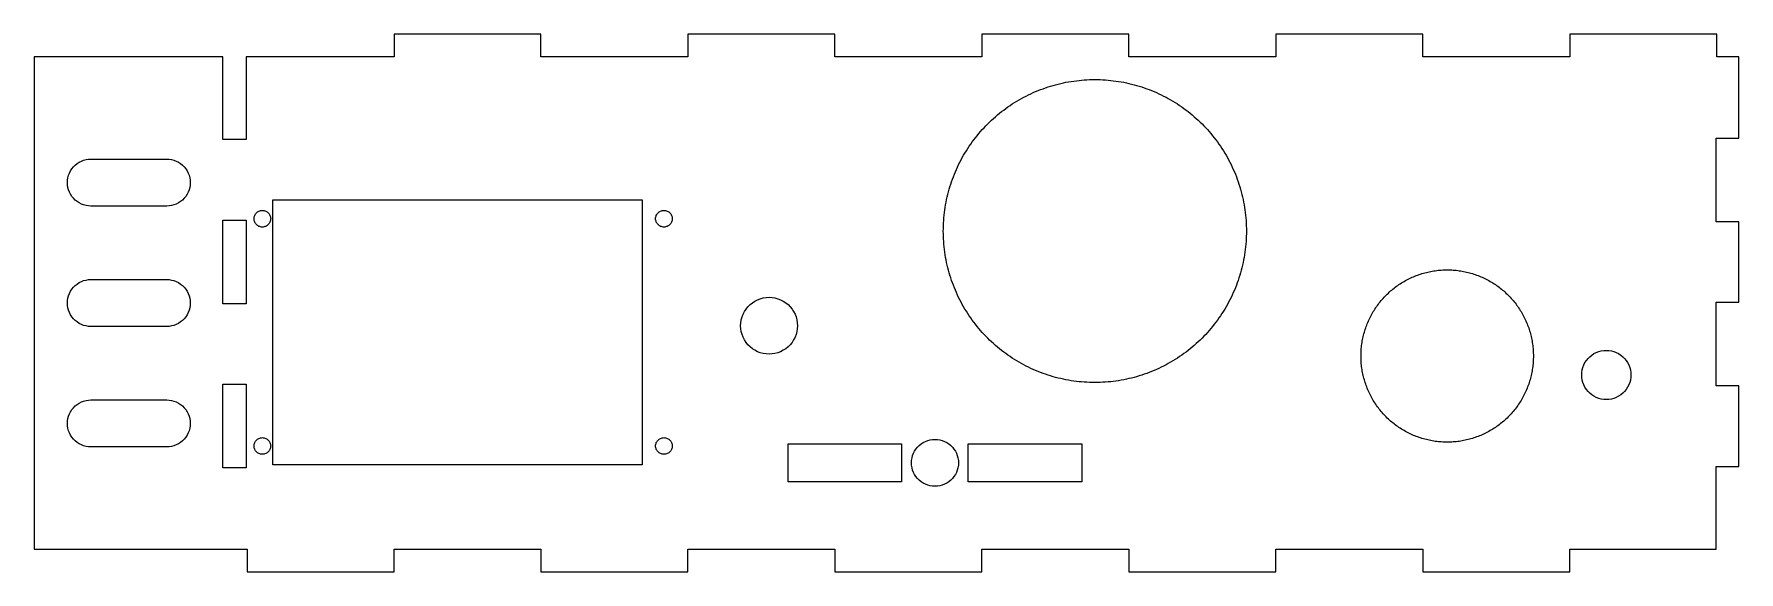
# Model space of a CAD drawing. Header units: metres. Extents: x -25 to 200, y 0 to 71.
import ezdxf

# ---------------------------------------------------------------- set-up
doc = ezdxf.new("R2010")
doc.units = ezdxf.units.M

msp = doc.modelspace()

# ---------------------------------------------------------------- linework, layer by layer
for p, q in [((41.9, 71), (22.5, 71)), ((22.5, 71), (22.5, 68)), ((41.9, 68), (41.9, 71)), ((80.7, 71), (61.3, 71)), ((61.3, 71), (61.3, 68)), ((80.7, 68), (80.7, 71)), ((119.5, 71), (100.1, 71)), ((100.1, 71), (100.1, 68)), ((119.5, 68), (119.5, 71)), ((158.3, 71), (138.9, 71)), ((138.9, 71), (138.9, 68)), ((158.3, 68), (158.3, 71)), ((197.1, 71), (177.7, 71)), ((177.7, 71), (177.7, 68)), ((197.1, 68), (197.1, 71)), ((-0.09999, 68), (-25, 68)), ((-25, 68), (-25, 3)), ((-0.09999, 57.0667), (-0.09999, 68)), ((22.5, 68), (3, 68)), ((3, 68), (3, 57.0667)), ((61.3, 68), (41.9, 68)), ((100.1, 68), (80.7, 68)), ((138.9, 68), (119.5, 68)), ((177.7, 68), (158.3, 68)), ((200, 68), (197.1, 68)), ((200, 57.2667), (200, 68)), ((106.233, 62.9759), (106.548, 63.1261)), ((106.548, 63.1261), (106.865, 63.2709)), ((106.865, 63.2709), (107.185, 63.4101)), ((107.185, 63.4101), (107.508, 63.5437)), ((107.508, 63.5437), (107.833, 63.6716)), ((107.833, 63.6716), (108.16, 63.7939)), ((108.16, 63.7939), (108.489, 63.9104)), ((108.489, 63.9104), (108.82, 64.0211)), ((108.82, 64.0211), (109.153, 64.1261)), ((109.153, 64.1261), (109.487, 64.2252)), ((109.487, 64.2252), (109.824, 64.3185)), ((109.824, 64.3185), (110.162, 64.4059)), ((110.162, 64.4059), (110.501, 64.4874)), ((110.501, 64.4874), (110.842, 64.5629)), ((110.842, 64.5629), (111.184, 64.6325)), ((111.184, 64.6325), (111.527, 64.6962)), ((111.527, 64.6962), (111.871, 64.7538)), ((111.871, 64.7538), (112.217, 64.8054)), ((112.217, 64.8054), (112.563, 64.8509)), ((112.563, 64.8509), (112.909, 64.8904)), ((112.909, 64.8904), (113.257, 64.9239)), ((113.257, 64.9239), (113.605, 64.9513)), ((113.605, 64.9513), (113.953, 64.9726)), ((113.953, 64.9726), (114.302, 64.9878)), ((114.302, 64.9878), (114.651, 64.9969)), ((114.651, 64.9969), (115, 65)), ((115, 65), (115.349, 64.9969)), ((115.349, 64.9969), (115.698, 64.9878)), ((115.698, 64.9878), (116.047, 64.9726)), ((116.047, 64.9726), (116.395, 64.9513)), ((116.395, 64.9513), (116.743, 64.9239)), ((116.743, 64.9239), (117.091, 64.8904)), ((117.091, 64.8904), (117.437, 64.8509)), ((117.437, 64.8509), (117.783, 64.8054)), ((117.783, 64.8054), (118.129, 64.7538)), ((118.129, 64.7538), (118.473, 64.6962)), ((118.473, 64.6962), (118.816, 64.6325)), ((118.816, 64.6325), (119.158, 64.5629)), ((119.158, 64.5629), (119.499, 64.4874)), ((119.499, 64.4874), (119.838, 64.4059)), ((119.838, 64.4059), (120.176, 64.3185)), ((120.176, 64.3185), (120.513, 64.2252)), ((120.513, 64.2252), (120.847, 64.1261)), ((120.847, 64.1261), (121.18, 64.0211)), ((121.18, 64.0211), (121.511, 63.9104)), ((121.511, 63.9104), (121.84, 63.7939)), ((121.84, 63.7939), (122.167, 63.6716)), ((122.167, 63.6716), (122.492, 63.5437)), ((122.492, 63.5437), (122.815, 63.4101)), ((122.815, 63.4101), (123.135, 63.2709)), ((123.135, 63.2709), (123.452, 63.1261)), ((123.452, 63.1261), (123.767, 62.9759)), ((102.414, 60.5429), (102.687, 60.7602)), ((102.687, 60.7602), (102.964, 60.9727)), ((102.964, 60.9727), (103.244, 61.1803)), ((103.244, 61.1803), (103.528, 61.383)), ((103.528, 61.383), (103.816, 61.5807)), ((103.816, 61.5807), (104.107, 61.7734)), ((104.107, 61.7734), (104.402, 61.961)), ((104.402, 61.961), (104.699, 62.1433)), ((104.699, 62.1433), (105, 62.3205)), ((105, 62.3205), (105.304, 62.4924)), ((105.304, 62.4924), (105.611, 62.659)), ((105.611, 62.659), (105.92, 62.8201)), ((105.92, 62.8201), (106.233, 62.9759)), ((123.767, 62.9759), (124.08, 62.8201)), ((124.08, 62.8201), (124.389, 62.659)), ((124.389, 62.659), (124.696, 62.4924)), ((124.696, 62.4924), (125, 62.3205)), ((125, 62.3205), (125.301, 62.1433)), ((125.301, 62.1433), (125.598, 61.961)), ((125.598, 61.961), (125.893, 61.7734)), ((125.893, 61.7734), (126.184, 61.5807)), ((126.184, 61.5807), (126.472, 61.383)), ((126.472, 61.383), (126.756, 61.1803)), ((126.756, 61.1803), (127.036, 60.9727)), ((127.036, 60.9727), (127.313, 60.7602)), ((127.313, 60.7602), (127.586, 60.5429)), ((100.137, 58.3826), (100.373, 58.64)), ((100.373, 58.64), (100.613, 58.8932)), ((100.613, 58.8932), (100.858, 59.1421)), ((100.858, 59.1421), (101.107, 59.3868)), ((101.107, 59.3868), (101.36, 59.6271)), ((101.36, 59.6271), (101.617, 59.8629)), ((101.617, 59.8629), (101.879, 60.0942)), ((101.879, 60.0942), (102.144, 60.3209)), ((102.144, 60.3209), (102.414, 60.5429)), ((127.586, 60.5429), (127.856, 60.3209)), ((127.856, 60.3209), (128.121, 60.0942)), ((128.121, 60.0942), (128.383, 59.8629)), ((128.383, 59.8629), (128.64, 59.6271)), ((128.64, 59.6271), (128.893, 59.3868)), ((128.893, 59.3868), (129.142, 59.1421)), ((129.142, 59.1421), (129.387, 58.8932)), ((129.387, 58.8932), (129.627, 58.64)), ((129.627, 58.64), (129.863, 58.3826)), ((3, 57.0667), (-0.09999, 57.0667)), ((98.4193, 56.1839), (98.617, 56.4715)), ((98.617, 56.4715), (98.8197, 56.7557)), ((98.8197, 56.7557), (99.0273, 57.0363)), ((99.0273, 57.0363), (99.2398, 57.3132)), ((99.2398, 57.3132), (99.4571, 57.5864)), ((99.4571, 57.5864), (99.6791, 57.8557)), ((99.6791, 57.8557), (99.9058, 58.1212)), ((99.9058, 58.1212), (100.137, 58.3826)), ((129.863, 58.3826), (130.094, 58.1212)), ((130.094, 58.1212), (130.321, 57.8557)), ((130.321, 57.8557), (130.543, 57.5864)), ((130.543, 57.5864), (130.76, 57.3132)), ((130.76, 57.3132), (130.973, 57.0363)), ((130.973, 57.0363), (131.18, 56.7557)), ((131.18, 56.7557), (131.383, 56.4715)), ((131.383, 56.4715), (131.581, 56.1839)), ((197, 46.2333), (197, 57.2667)), ((197, 57.2667), (200, 57.2667)), ((-19.3221, 53.9079), (-19.05, 54.0847)), ((-19.05, 54.0847), (-18.7609, 54.232)), ((-18.7609, 54.232), (-18.4579, 54.3483)), ((-18.4579, 54.3483), (-18.1445, 54.4323)), ((-18.1445, 54.4323), (-17.824, 54.483)), ((-17.824, 54.483), (-17.5, 54.5)), ((-17.5, 54.5), (-7.5, 54.5)), ((-7.5, 54.5), (-7.17595, 54.483)), ((-7.17595, 54.483), (-6.85547, 54.4323)), ((-6.85547, 54.4323), (-6.54204, 54.3483)), ((-6.54204, 54.3483), (-6.23911, 54.232)), ((-6.23911, 54.232), (-5.95, 54.0847)), ((-5.95, 54.0847), (-5.67786, 53.9079)), ((97.0241, 53.7674), (97.1799, 54.0798)), ((97.1799, 54.0798), (97.341, 54.3894)), ((97.341, 54.3894), (97.5076, 54.6962)), ((97.5076, 54.6962), (97.6795, 55)), ((97.6795, 55), (97.8566, 55.3008)), ((97.8566, 55.3008), (98.039, 55.5984)), ((98.039, 55.5984), (98.2266, 55.8928)), ((98.2266, 55.8928), (98.4193, 56.1839)), ((131.581, 56.1839), (131.773, 55.8928)), ((131.773, 55.8928), (131.961, 55.5984)), ((131.961, 55.5984), (132.143, 55.3008)), ((132.143, 55.3008), (132.321, 55)), ((132.321, 55), (132.492, 54.6962)), ((132.492, 54.6962), (132.659, 54.3894)), ((132.659, 54.3894), (132.82, 54.0798)), ((132.82, 54.0798), (132.976, 53.7674)), ((-20.583, 51.724), (-20.5323, 52.0445)), ((-20.5323, 52.0445), (-20.4483, 52.3579)), ((-20.4483, 52.3579), (-20.332, 52.6609)), ((-20.332, 52.6609), (-20.1847, 52.95)), ((-20.1847, 52.95), (-20.0079, 53.2221)), ((-20.0079, 53.2221), (-19.8037, 53.4743)), ((-19.8037, 53.4743), (-19.5743, 53.7038)), ((-19.5743, 53.7038), (-19.3221, 53.9079)), ((-5.67786, 53.9079), (-5.42569, 53.7038)), ((-5.42569, 53.7038), (-5.19624, 53.4743)), ((-5.19624, 53.4743), (-4.99203, 53.2221)), ((-4.99203, 53.2221), (-4.81531, 52.95)), ((-4.81531, 52.95), (-4.668, 52.6609)), ((-4.668, 52.6609), (-4.55171, 52.3579)), ((-4.55171, 52.3579), (-4.46773, 52.0445)), ((-4.46773, 52.0445), (-4.41698, 51.724)), ((96.0896, 51.5114), (96.2061, 51.8404)), ((96.2061, 51.8404), (96.3284, 52.1674)), ((96.3284, 52.1674), (96.4563, 52.4921)), ((96.4563, 52.4921), (96.5899, 52.8146)), ((96.5899, 52.8146), (96.7291, 53.1347)), ((96.7291, 53.1347), (96.8738, 53.4524)), ((96.8738, 53.4524), (97.0241, 53.7674)), ((132.976, 53.7674), (133.126, 53.4524)), ((133.126, 53.4524), (133.271, 53.1347)), ((133.271, 53.1347), (133.41, 52.8146)), ((133.41, 52.8146), (133.544, 52.4921)), ((133.544, 52.4921), (133.672, 52.1674)), ((133.672, 52.1674), (133.794, 51.8404)), ((133.794, 51.8404), (133.91, 51.5114)), ((-20.6, 51.4), (-20.583, 51.724)), ((-20.583, 51.076), (-20.6, 51.4)), ((-20.5323, 50.7555), (-20.583, 51.076)), ((-20.4483, 50.442), (-20.5323, 50.7555)), ((-20.332, 50.1391), (-20.4483, 50.442)), ((-20.1847, 49.85), (-20.332, 50.1391)), ((-20.0079, 49.5779), (-20.1847, 49.85)), ((-19.8037, 49.3257), (-20.0079, 49.5779)), ((-4.99203, 49.5779), (-5.19624, 49.3257)), ((-4.81531, 49.85), (-4.99203, 49.5779)), ((-4.668, 50.1391), (-4.81531, 49.85)), ((-4.55171, 50.442), (-4.668, 50.1391)), ((-4.46773, 50.7555), (-4.55171, 50.442)), ((-4.41698, 51.076), (-4.46773, 50.7555)), ((-4.41698, 51.724), (-4.39999, 51.4)), ((-4.39999, 51.4), (-4.41698, 51.076)), ((95.5126, 49.499), (95.5941, 49.8384)), ((95.5941, 49.8384), (95.6815, 50.1764)), ((95.6815, 50.1764), (95.7748, 50.5127)), ((95.7748, 50.5127), (95.8739, 50.8474)), ((95.8739, 50.8474), (95.9789, 51.1803)), ((95.9789, 51.1803), (96.0896, 51.5114)), ((133.91, 51.5114), (134.021, 51.1803)), ((134.021, 51.1803), (134.126, 50.8474)), ((134.126, 50.8474), (134.225, 50.5127)), ((134.225, 50.5127), (134.319, 50.1764)), ((134.319, 50.1764), (134.406, 49.8384)), ((134.406, 49.8384), (134.487, 49.499)), ((-19.5743, 49.0963), (-19.8037, 49.3257)), ((-19.3221, 48.892), (-19.5743, 49.0963)), ((-19.05, 48.7153), (-19.3221, 48.892)), ((-18.7609, 48.568), (-19.05, 48.7153)), ((-18.4579, 48.4517), (-18.7609, 48.568)), ((-18.1445, 48.3677), (-18.4579, 48.4517)), ((-17.824, 48.317), (-18.1445, 48.3677)), ((-17.5, 48.3), (-17.824, 48.317)), ((-7.5, 48.3), (-17.5, 48.3)), ((-7.17595, 48.317), (-7.5, 48.3)), ((-6.85547, 48.3677), (-7.17595, 48.317)), ((-6.54204, 48.4517), (-6.85547, 48.3677)), ((-6.23911, 48.568), (-6.54204, 48.4517)), ((-5.95, 48.7153), (-6.23911, 48.568)), ((-5.67786, 48.892), (-5.95, 48.7153)), ((-5.42569, 49.0963), (-5.67786, 48.892)), ((-5.19624, 49.3257), (-5.42569, 49.0963)), ((4.17236, 47.175), (4.23508, 47.2716)), ((4.23508, 47.2716), (4.30753, 47.361)), ((4.30753, 47.361), (4.38895, 47.4425)), ((4.38895, 47.4425), (4.47842, 47.5149)), ((4.47842, 47.5149), (4.575, 47.5776)), ((4.575, 47.5776), (4.67758, 47.6299)), ((4.67758, 47.6299), (4.78508, 47.6712)), ((4.78508, 47.6712), (4.89629, 47.701)), ((4.89629, 47.701), (5.01001, 47.719)), ((5.01001, 47.719), (5.125, 47.725)), ((5.125, 47.725), (5.23997, 47.719)), ((5.23997, 47.719), (5.3537, 47.701)), ((5.3537, 47.701), (5.4649, 47.6712)), ((5.4649, 47.6712), (5.5724, 47.6299)), ((5.5724, 47.6299), (5.67499, 47.5776)), ((5.67499, 47.5776), (5.77156, 47.5149)), ((5.77156, 47.5149), (5.86104, 47.4425)), ((5.86104, 47.4425), (5.94246, 47.361)), ((5.94246, 47.361), (6.01491, 47.2716)), ((6.01491, 47.2716), (6.07762, 47.175)), ((6.5, 14.125), (6.5, 49.125)), ((6.5, 49.125), (55.25, 49.125)), ((55.25, 49.125), (55.25, 14.125)), ((57.1724, 47.175), (57.2351, 47.2716)), ((57.2351, 47.2716), (57.3075, 47.361)), ((57.3075, 47.361), (57.3889, 47.4425)), ((57.3889, 47.4425), (57.4784, 47.5149)), ((57.4784, 47.5149), (57.575, 47.5776)), ((57.575, 47.5776), (57.6776, 47.6299)), ((57.6776, 47.6299), (57.7851, 47.6712)), ((57.7851, 47.6712), (57.8963, 47.701)), ((57.8963, 47.701), (58.01, 47.719)), ((58.01, 47.719), (58.125, 47.725)), ((58.125, 47.725), (58.24, 47.719)), ((58.24, 47.719), (58.3537, 47.701)), ((58.3537, 47.701), (58.4649, 47.6712)), ((58.4649, 47.6712), (58.5724, 47.6299)), ((58.5724, 47.6299), (58.675, 47.5776)), ((58.675, 47.5776), (58.7716, 47.5149)), ((58.7716, 47.5149), (58.861, 47.4425)), ((58.861, 47.4425), (58.9425, 47.361)), ((58.9425, 47.361), (59.0149, 47.2716)), ((59.0149, 47.2716), (59.0776, 47.175)), ((95.1096, 47.0906), (95.1491, 47.4374)), ((95.1491, 47.4374), (95.1946, 47.7835)), ((95.1946, 47.7835), (95.2462, 48.1287)), ((95.2462, 48.1287), (95.3038, 48.473)), ((95.3038, 48.473), (95.3674, 48.8162)), ((95.3674, 48.8162), (95.437, 49.1582)), ((95.437, 49.1582), (95.5126, 49.499)), ((134.487, 49.499), (134.563, 49.1582)), ((134.563, 49.1582), (134.633, 48.8162)), ((134.633, 48.8162), (134.696, 48.473)), ((134.696, 48.473), (134.754, 48.1287)), ((134.754, 48.1287), (134.805, 47.7835)), ((134.805, 47.7835), (134.851, 47.4374)), ((134.851, 47.4374), (134.89, 47.0906)), ((-0.09999, 35.4), (-0.09999, 46.4333)), ((-0.09999, 46.4333), (3, 46.4333)), ((3, 46.4333), (3, 35.4)), ((4.02499, 46.625), (4.03102, 46.74)), ((4.03102, 46.51), (4.02499, 46.625)), ((4.03102, 46.74), (4.04903, 46.8537)), ((4.04903, 46.3963), (4.03102, 46.51)), ((4.04903, 46.8537), (4.07883, 46.9649)), ((4.07883, 46.2851), (4.04903, 46.3963)), ((4.07883, 46.9649), (4.12009, 47.0724)), ((4.12009, 46.1776), (4.07883, 46.2851)), ((4.12009, 47.0724), (4.17236, 47.175)), ((4.17236, 46.075), (4.12009, 46.1776)), ((4.23508, 45.9784), (4.17236, 46.075)), ((4.30753, 45.8889), (4.23508, 45.9784)), ((4.38895, 45.8075), (4.30753, 45.8889)), ((4.47842, 45.7351), (4.38895, 45.8075)), ((4.575, 45.6724), (4.47842, 45.7351)), ((4.67758, 45.6201), (4.575, 45.6724)), ((4.78508, 45.5788), (4.67758, 45.6201)), ((4.89629, 45.549), (4.78508, 45.5788)), ((5.01001, 45.531), (4.89629, 45.549)), ((5.125, 45.525), (5.01001, 45.531)), ((5.23997, 45.531), (5.125, 45.525)), ((5.3537, 45.549), (5.23997, 45.531)), ((5.4649, 45.5788), (5.3537, 45.549)), ((5.5724, 45.6201), (5.4649, 45.5788)), ((5.67499, 45.6724), (5.5724, 45.6201)), ((5.77156, 45.7351), (5.67499, 45.6724)), ((5.86104, 45.8075), (5.77156, 45.7351)), ((5.94246, 45.8889), (5.86104, 45.8075)), ((6.01491, 45.9784), (5.94246, 45.8889)), ((6.07762, 46.075), (6.01491, 45.9784)), ((6.07762, 47.175), (6.1299, 47.0724)), ((6.1299, 46.1776), (6.07762, 46.075)), ((6.1299, 47.0724), (6.17116, 46.9649)), ((6.17116, 46.2851), (6.1299, 46.1776)), ((6.17116, 46.9649), (6.20096, 46.8537)), ((6.20096, 46.3963), (6.17116, 46.2851)), ((6.20096, 46.8537), (6.21896, 46.74)), ((6.21896, 46.51), (6.20096, 46.3963)), ((6.21896, 46.74), (6.22499, 46.625)), ((6.22499, 46.625), (6.21896, 46.51)), ((57.025, 46.625), (57.031, 46.74)), ((57.031, 46.51), (57.025, 46.625)), ((57.031, 46.74), (57.049, 46.8537)), ((57.049, 46.3963), (57.031, 46.51)), ((57.049, 46.8537), (57.0788, 46.9649)), ((57.0788, 46.2851), (57.049, 46.3963)), ((57.0788, 46.9649), (57.1201, 47.0724)), ((57.1201, 46.1776), (57.0788, 46.2851)), ((57.1201, 47.0724), (57.1724, 47.175)), ((57.1724, 46.075), (57.1201, 46.1776)), ((57.2351, 45.9784), (57.1724, 46.075)), ((57.3075, 45.8889), (57.2351, 45.9784)), ((57.3889, 45.8075), (57.3075, 45.8889)), ((57.4784, 45.7351), (57.3889, 45.8075)), ((57.575, 45.6724), (57.4784, 45.7351)), ((57.6776, 45.6201), (57.575, 45.6724)), ((57.7851, 45.5788), (57.6776, 45.6201)), ((57.8963, 45.549), (57.7851, 45.5788)), ((58.01, 45.531), (57.8963, 45.549)), ((58.125, 45.525), (58.01, 45.531)), ((58.24, 45.531), (58.125, 45.525)), ((58.3537, 45.549), (58.24, 45.531)), ((58.4649, 45.5788), (58.3537, 45.549)), ((58.5724, 45.6201), (58.4649, 45.5788)), ((58.675, 45.6724), (58.5724, 45.6201)), ((58.7716, 45.7351), (58.675, 45.6724)), ((58.861, 45.8075), (58.7716, 45.7351)), ((58.9425, 45.8889), (58.861, 45.8075)), ((59.0149, 45.9784), (58.9425, 45.8889)), ((59.0776, 46.075), (59.0149, 45.9784)), ((59.0776, 47.175), (59.1299, 47.0724)), ((59.1299, 46.1776), (59.0776, 46.075)), ((59.1299, 47.0724), (59.1712, 46.9649)), ((59.1712, 46.2851), (59.1299, 46.1776)), ((59.1712, 46.9649), (59.201, 46.8537)), ((59.201, 46.3963), (59.1712, 46.2851)), ((59.201, 46.8537), (59.219, 46.74)), ((59.219, 46.51), (59.201, 46.3963)), ((59.219, 46.74), (59.225, 46.625)), ((59.225, 46.625), (59.219, 46.51)), ((95, 45), (95.003, 45.349)), ((95.003, 44.6509), (95, 45)), ((95.003, 45.349), (95.0122, 45.698)), ((95.0122, 45.698), (95.0274, 46.0467)), ((95.0274, 46.0467), (95.0487, 46.3951)), ((95.0487, 46.3951), (95.0761, 46.7431)), ((95.0761, 46.7431), (95.1096, 47.0906)), ((134.89, 47.0906), (134.924, 46.7431)), ((134.924, 46.7431), (134.951, 46.3951)), ((134.951, 46.3951), (134.973, 46.0467)), ((134.973, 46.0467), (134.988, 45.698)), ((134.988, 45.698), (134.997, 45.349)), ((134.997, 45.349), (135, 45)), ((135, 45), (134.997, 44.6509)), ((200, 46.2333), (197, 46.2333)), ((200, 35.6), (200, 46.2333)), ((95.0122, 44.302), (95.003, 44.6509)), ((95.0274, 43.9533), (95.0122, 44.302)), ((95.0487, 43.6049), (95.0274, 43.9533)), ((95.0761, 43.2569), (95.0487, 43.6049)), ((95.1096, 42.9094), (95.0761, 43.2569)), ((95.1491, 42.5626), (95.1096, 42.9094)), ((134.89, 42.9094), (134.851, 42.5626)), ((134.924, 43.2569), (134.89, 42.9094)), ((134.951, 43.6049), (134.924, 43.2569)), ((134.973, 43.9533), (134.951, 43.6049)), ((134.988, 44.302), (134.973, 43.9533)), ((134.997, 44.6509), (134.988, 44.302)), ((95.1946, 42.2165), (95.1491, 42.5626)), ((95.2462, 41.8713), (95.1946, 42.2165)), ((95.3038, 41.527), (95.2462, 41.8713)), ((95.3674, 41.1838), (95.3038, 41.527)), ((95.437, 40.8418), (95.3674, 41.1838)), ((95.5126, 40.501), (95.437, 40.8418)), ((95.5941, 40.1616), (95.5126, 40.501)), ((134.487, 40.501), (134.406, 40.1616)), ((134.563, 40.8418), (134.487, 40.501)), ((134.633, 41.1838), (134.563, 40.8418)), ((134.696, 41.527), (134.633, 41.1838)), ((134.754, 41.8713), (134.696, 41.527)), ((134.805, 42.2165), (134.754, 41.8713)), ((134.851, 42.5626), (134.805, 42.2165)), ((-19.05, 38.1847), (-18.7609, 38.332)), ((-18.7609, 38.332), (-18.4579, 38.4483)), ((-18.4579, 38.4483), (-18.1445, 38.5323)), ((-18.1445, 38.5323), (-17.824, 38.583)), ((-17.824, 38.583), (-17.5, 38.6)), ((-17.5, 38.6), (-7.5, 38.6)), ((-7.5, 38.6), (-7.17595, 38.583)), ((-7.17595, 38.583), (-6.85547, 38.5323)), ((-6.85547, 38.5323), (-6.54204, 38.4483)), ((-6.54204, 38.4483), (-6.23911, 38.332)), ((-6.23911, 38.332), (-5.95, 38.1847)), ((95.6815, 39.8236), (95.5941, 40.1616)), ((95.7748, 39.4872), (95.6815, 39.8236)), ((95.8739, 39.1526), (95.7748, 39.4872)), ((95.9789, 38.8197), (95.8739, 39.1526)), ((96.0896, 38.4886), (95.9789, 38.8197)), ((96.2061, 38.1596), (96.0896, 38.4886)), ((133.91, 38.4886), (133.794, 38.1596)), ((134.021, 38.8197), (133.91, 38.4886)), ((134.126, 39.1526), (134.021, 38.8197)), ((134.225, 39.4872), (134.126, 39.1526)), ((134.319, 39.8236), (134.225, 39.4872)), ((134.406, 40.1616), (134.319, 39.8236)), ((155.472, 38.1465), (155.641, 38.2503)), ((155.641, 38.2503), (155.812, 38.351)), ((155.812, 38.351), (155.985, 38.4488)), ((155.985, 38.4488), (156.16, 38.5435)), ((156.16, 38.5435), (156.336, 38.6352)), ((156.336, 38.6352), (156.514, 38.7238)), ((156.514, 38.7238), (156.693, 38.8092)), ((156.693, 38.8092), (156.873, 38.8916)), ((156.873, 38.8916), (157.055, 38.9707)), ((157.055, 38.9707), (157.239, 39.0467)), ((157.239, 39.0467), (157.424, 39.1195)), ((157.424, 39.1195), (157.61, 39.189)), ((157.61, 39.189), (157.797, 39.2553)), ((157.797, 39.2553), (157.985, 39.3183)), ((157.985, 39.3183), (158.174, 39.378)), ((158.174, 39.378), (158.365, 39.4343)), ((158.365, 39.4343), (158.556, 39.4874)), ((158.556, 39.4874), (158.748, 39.5371)), ((158.748, 39.5371), (158.941, 39.5835)), ((158.941, 39.5835), (159.135, 39.6264)), ((159.135, 39.6264), (159.33, 39.666)), ((159.33, 39.666), (159.525, 39.7022)), ((159.525, 39.7022), (159.721, 39.735)), ((159.721, 39.735), (159.917, 39.7643)), ((159.917, 39.7643), (160.114, 39.7902)), ((160.114, 39.7902), (160.311, 39.8127)), ((160.311, 39.8127), (160.509, 39.8317)), ((160.509, 39.8317), (160.707, 39.8473)), ((160.707, 39.8473), (160.905, 39.8594)), ((160.905, 39.8594), (161.103, 39.8681)), ((161.103, 39.8681), (161.301, 39.8733)), ((161.301, 39.8733), (161.5, 39.875)), ((161.5, 39.875), (161.699, 39.8733)), ((161.699, 39.8733), (161.897, 39.8681)), ((161.897, 39.8681), (162.095, 39.8594)), ((162.095, 39.8594), (162.293, 39.8473)), ((162.293, 39.8473), (162.491, 39.8317)), ((162.491, 39.8317), (162.689, 39.8127)), ((162.689, 39.8127), (162.886, 39.7902)), ((162.886, 39.7902), (163.083, 39.7643)), ((163.083, 39.7643), (163.279, 39.735)), ((163.279, 39.735), (163.475, 39.7022)), ((163.475, 39.7022), (163.67, 39.666)), ((163.67, 39.666), (163.865, 39.6264)), ((163.865, 39.6264), (164.059, 39.5835)), ((164.059, 39.5835), (164.252, 39.5371)), ((164.252, 39.5371), (164.444, 39.4874)), ((164.444, 39.4874), (164.635, 39.4343)), ((164.635, 39.4343), (164.826, 39.378)), ((164.826, 39.378), (165.015, 39.3183)), ((165.015, 39.3183), (165.203, 39.2553)), ((165.203, 39.2553), (165.39, 39.189)), ((165.39, 39.189), (165.576, 39.1195)), ((165.576, 39.1195), (165.761, 39.0467)), ((165.761, 39.0467), (165.945, 38.9707)), ((165.945, 38.9707), (166.127, 38.8916)), ((166.127, 38.8916), (166.307, 38.8092)), ((166.307, 38.8092), (166.486, 38.7238)), ((166.486, 38.7238), (166.664, 38.6352)), ((166.664, 38.6352), (166.84, 38.5435)), ((166.84, 38.5435), (167.015, 38.4488)), ((167.015, 38.4488), (167.188, 38.351)), ((167.188, 38.351), (167.359, 38.2503)), ((167.359, 38.2503), (167.528, 38.1465)), ((-20.583, 35.824), (-20.5323, 36.1445)), ((-20.5323, 36.1445), (-20.4483, 36.4579)), ((-20.4483, 36.4579), (-20.332, 36.7609)), ((-20.332, 36.7609), (-20.1847, 37.05)), ((-20.1847, 37.05), (-20.0079, 37.3221)), ((-20.0079, 37.3221), (-19.8037, 37.5743)), ((-19.8037, 37.5743), (-19.5743, 37.8037)), ((-19.5743, 37.8037), (-19.3221, 38.0079)), ((-19.3221, 38.0079), (-19.05, 38.1847)), ((-5.95, 38.1847), (-5.67786, 38.0079)), ((-5.67786, 38.0079), (-5.42569, 37.8037)), ((-5.42569, 37.8037), (-5.19624, 37.5743)), ((-5.19624, 37.5743), (-4.99203, 37.3221)), ((-4.99203, 37.3221), (-4.81531, 37.05)), ((-4.81531, 37.05), (-4.668, 36.7609)), ((-4.668, 36.7609), (-4.55171, 36.4579)), ((-4.55171, 36.4579), (-4.46773, 36.1445)), ((-4.46773, 36.1445), (-4.41698, 35.824)), ((70.4747, 35.9258), (70.8412, 36.0665)), ((70.8412, 36.0665), (71.2203, 36.168)), ((71.2203, 36.168), (71.608, 36.2294)), ((71.608, 36.2294), (72, 36.25)), ((72, 36.25), (72.392, 36.2294)), ((72.392, 36.2294), (72.7797, 36.168)), ((72.7797, 36.168), (73.1588, 36.0665)), ((73.1588, 36.0665), (73.5253, 35.9258)), ((96.3284, 37.8326), (96.2061, 38.1596)), ((96.4563, 37.5079), (96.3284, 37.8326)), ((96.5899, 37.1854), (96.4563, 37.5079)), ((96.7291, 36.8653), (96.5899, 37.1854)), ((96.8738, 36.5476), (96.7291, 36.8653)), ((97.0241, 36.2326), (96.8738, 36.5476)), ((97.1799, 35.9202), (97.0241, 36.2326)), ((132.976, 36.2326), (132.82, 35.9202)), ((133.126, 36.5476), (132.976, 36.2326)), ((133.271, 36.8653), (133.126, 36.5476)), ((133.41, 37.1854), (133.271, 36.8653)), ((133.544, 37.5079), (133.41, 37.1854)), ((133.672, 37.8326), (133.544, 37.5079)), ((133.794, 38.1596), (133.672, 37.8326)), ((152.915, 35.9627), (153.047, 36.1114)), ((153.047, 36.1114), (153.181, 36.2577)), ((153.181, 36.2577), (153.318, 36.4017)), ((153.318, 36.4017), (153.457, 36.5433)), ((153.457, 36.5433), (153.598, 36.6825)), ((153.598, 36.6825), (153.742, 36.8191)), ((153.742, 36.8191), (153.889, 36.9533)), ((153.889, 36.9533), (154.037, 37.0848)), ((154.037, 37.0848), (154.188, 37.2137)), ((154.188, 37.2137), (154.341, 37.34)), ((154.341, 37.34), (154.497, 37.4636)), ((154.497, 37.4636), (154.654, 37.5845)), ((154.654, 37.5845), (154.814, 37.7026)), ((154.814, 37.7026), (154.976, 37.8179)), ((154.976, 37.8179), (155.139, 37.9303)), ((155.139, 37.9303), (155.305, 38.0399)), ((155.305, 38.0399), (155.472, 38.1465)), ((167.528, 38.1465), (167.695, 38.0399)), ((167.695, 38.0399), (167.861, 37.9303)), ((167.861, 37.9303), (168.024, 37.8179)), ((168.024, 37.8179), (168.186, 37.7026)), ((168.186, 37.7026), (168.346, 37.5845)), ((168.346, 37.5845), (168.503, 37.4636)), ((168.503, 37.4636), (168.659, 37.34)), ((168.659, 37.34), (168.812, 37.2137)), ((168.812, 37.2137), (168.963, 37.0848)), ((168.963, 37.0848), (169.111, 36.9533)), ((169.111, 36.9533), (169.258, 36.8191)), ((169.258, 36.8191), (169.402, 36.6825)), ((169.402, 36.6825), (169.543, 36.5433)), ((169.543, 36.5433), (169.682, 36.4017)), ((169.682, 36.4017), (169.819, 36.2577)), ((169.819, 36.2577), (169.953, 36.1114)), ((169.953, 36.1114), (170.085, 35.9627)), ((-20.6, 35.5), (-20.583, 35.824)), ((-20.583, 35.1759), (-20.6, 35.5)), ((-20.5323, 34.8555), (-20.583, 35.1759)), ((-20.4483, 34.542), (-20.5323, 34.8555)), ((-20.332, 34.2391), (-20.4483, 34.542)), ((-20.1847, 33.95), (-20.332, 34.2391)), ((-20.0079, 33.6779), (-20.1847, 33.95)), ((-4.81531, 33.95), (-4.99203, 33.6779)), ((-4.668, 34.2391), (-4.81531, 33.95)), ((-4.55171, 34.542), (-4.668, 34.2391)), ((-4.46773, 34.8555), (-4.55171, 34.542)), ((-4.41698, 35.1759), (-4.46773, 34.8555)), ((-4.41698, 35.824), (-4.39999, 35.5)), ((-4.39999, 35.5), (-4.41698, 35.1759)), ((3, 35.4), (-0.09999, 35.4)), ((68.4335, 33.6588), (68.5742, 34.0253)), ((68.5742, 34.0253), (68.7524, 34.375)), ((68.7524, 34.375), (68.9662, 34.7042)), ((68.9662, 34.7042), (69.2132, 35.0092)), ((69.2132, 35.0092), (69.4908, 35.2868)), ((69.4908, 35.2868), (69.7958, 35.5338)), ((69.7958, 35.5338), (70.125, 35.7476)), ((70.125, 35.7476), (70.4747, 35.9258)), ((73.5253, 35.9258), (73.875, 35.7476)), ((73.875, 35.7476), (74.2042, 35.5338)), ((74.2042, 35.5338), (74.5092, 35.2868)), ((74.5092, 35.2868), (74.7868, 35.0092)), ((74.7868, 35.0092), (75.0338, 34.7042)), ((75.0338, 34.7042), (75.2476, 34.375)), ((75.2476, 34.375), (75.4258, 34.0253)), ((75.4258, 34.0253), (75.5665, 33.6588)), ((97.341, 35.6106), (97.1799, 35.9202)), ((97.5076, 35.3038), (97.341, 35.6106)), ((97.6795, 35), (97.5076, 35.3038)), ((97.8566, 34.6992), (97.6795, 35)), ((98.039, 34.4016), (97.8566, 34.6992)), ((98.2266, 34.1072), (98.039, 34.4016)), ((98.4193, 33.8161), (98.2266, 34.1072)), ((98.617, 33.5285), (98.4193, 33.8161)), ((131.581, 33.8161), (131.383, 33.5285)), ((131.773, 34.1072), (131.581, 33.8161)), ((131.961, 34.4016), (131.773, 34.1072)), ((132.143, 34.6992), (131.961, 34.4016)), ((132.321, 35), (132.143, 34.6992)), ((132.492, 35.3038), (132.321, 35)), ((132.659, 35.6106), (132.492, 35.3038)), ((132.82, 35.9202), (132.659, 35.6106)), ((151.365, 33.6641), (151.456, 33.8402)), ((151.456, 33.8402), (151.551, 34.0147)), ((151.551, 34.0147), (151.649, 34.1875)), ((151.649, 34.1875), (151.75, 34.3586)), ((151.75, 34.3586), (151.853, 34.5278)), ((151.853, 34.5278), (151.96, 34.6953)), ((151.96, 34.6953), (152.07, 34.8608)), ((152.07, 34.8608), (152.182, 35.0244)), ((152.182, 35.0244), (152.297, 35.1861)), ((152.297, 35.1861), (152.416, 35.3456)), ((152.416, 35.3456), (152.536, 35.5031)), ((152.536, 35.5031), (152.66, 35.6585)), ((152.66, 35.6585), (152.786, 35.8117)), ((152.786, 35.8117), (152.915, 35.9627)), ((170.085, 35.9627), (170.214, 35.8117)), ((170.214, 35.8117), (170.34, 35.6585)), ((170.34, 35.6585), (170.464, 35.5031)), ((170.464, 35.5031), (170.584, 35.3456)), ((170.584, 35.3456), (170.703, 35.1861)), ((170.703, 35.1861), (170.818, 35.0244)), ((170.818, 35.0244), (170.93, 34.8608)), ((170.93, 34.8608), (171.04, 34.6953)), ((171.04, 34.6953), (171.147, 34.5278)), ((171.147, 34.5278), (171.25, 34.3586)), ((171.25, 34.3586), (171.351, 34.1875)), ((171.351, 34.1875), (171.449, 34.0147)), ((171.449, 34.0147), (171.544, 33.8402)), ((171.544, 33.8402), (171.635, 33.6641)), ((197, 24.5667), (197, 35.6)), ((197, 35.6), (200, 35.6)), ((-19.8037, 33.4257), (-20.0079, 33.6779)), ((-19.5743, 33.1962), (-19.8037, 33.4257)), ((-19.3221, 32.992), (-19.5743, 33.1962)), ((-19.05, 32.8153), (-19.3221, 32.992)), ((-18.7609, 32.668), (-19.05, 32.8153)), ((-18.4579, 32.5517), (-18.7609, 32.668)), ((-18.1445, 32.4677), (-18.4579, 32.5517)), ((-17.824, 32.417), (-18.1445, 32.4677)), ((-17.5, 32.4), (-17.824, 32.417)), ((-7.5, 32.4), (-17.5, 32.4)), ((-7.17595, 32.417), (-7.5, 32.4)), ((-6.85547, 32.4677), (-7.17595, 32.417)), ((-6.54204, 32.5517), (-6.85547, 32.4677)), ((-6.23911, 32.668), (-6.54204, 32.5517)), ((-5.95, 32.8153), (-6.23911, 32.668)), ((-5.67786, 32.992), (-5.95, 32.8153)), ((-5.42569, 33.1962), (-5.67786, 32.992)), ((-5.19624, 33.4257), (-5.42569, 33.1962)), ((-4.99203, 33.6779), (-5.19624, 33.4257)), ((68.25, 32.5), (68.2705, 32.892)), ((68.2705, 32.108), (68.25, 32.5)), ((68.2705, 32.892), (68.3319, 33.2797)), ((68.3319, 31.7203), (68.2705, 32.108)), ((68.3319, 33.2797), (68.4335, 33.6588)), ((68.4335, 31.3412), (68.3319, 31.7203)), ((75.5665, 33.6588), (75.668, 33.2797)), ((75.668, 31.7203), (75.5665, 31.3412)), ((75.668, 33.2797), (75.7294, 32.892)), ((75.7294, 32.108), (75.668, 31.7203)), ((75.7294, 32.892), (75.75, 32.5)), ((75.75, 32.5), (75.7294, 32.108)), ((98.8197, 33.2443), (98.617, 33.5285)), ((99.0273, 32.9637), (98.8197, 33.2443)), ((99.2398, 32.6868), (99.0273, 32.9637)), ((99.4571, 32.4136), (99.2398, 32.6868)), ((99.6791, 32.1442), (99.4571, 32.4136)), ((99.9058, 31.8788), (99.6791, 32.1442)), ((100.137, 31.6174), (99.9058, 31.8788)), ((100.373, 31.36), (100.137, 31.6174)), ((129.863, 31.6174), (129.627, 31.36)), ((130.094, 31.8788), (129.863, 31.6174)), ((130.321, 32.1442), (130.094, 31.8788)), ((130.543, 32.4136), (130.321, 32.1442)), ((130.76, 32.6868), (130.543, 32.4136)), ((130.973, 32.9637), (130.76, 32.6868)), ((131.18, 33.2443), (130.973, 32.9637)), ((131.383, 33.5285), (131.18, 33.2443)), ((150.513, 31.4441), (150.566, 31.6354)), ((150.566, 31.6354), (150.622, 31.8257)), ((150.622, 31.8257), (150.682, 32.0151)), ((150.682, 32.0151), (150.745, 32.2033)), ((150.745, 32.2033), (150.811, 32.3905)), ((150.811, 32.3905), (150.881, 32.5764)), ((150.881, 32.5764), (150.953, 32.7611)), ((150.953, 32.7611), (151.029, 32.9446)), ((151.029, 32.9446), (151.108, 33.1266)), ((151.108, 33.1266), (151.191, 33.3073)), ((151.191, 33.3073), (151.276, 33.4865)), ((151.276, 33.4865), (151.365, 33.6641)), ((171.635, 33.6641), (171.724, 33.4865)), ((171.724, 33.4865), (171.809, 33.3073)), ((171.809, 33.3073), (171.892, 33.1266)), ((171.892, 33.1266), (171.971, 32.9446)), ((171.971, 32.9446), (172.047, 32.7611)), ((172.047, 32.7611), (172.119, 32.5764)), ((172.119, 32.5764), (172.189, 32.3905)), ((172.189, 32.3905), (172.255, 32.2033)), ((172.255, 32.2033), (172.318, 32.0151)), ((172.318, 32.0151), (172.378, 31.8257)), ((172.378, 31.8257), (172.434, 31.6354)), ((172.434, 31.6354), (172.487, 31.4441)), ((68.5742, 30.9747), (68.4335, 31.3412)), ((68.7524, 30.625), (68.5742, 30.9747)), ((68.9662, 30.2958), (68.7524, 30.625)), ((69.2132, 29.9908), (68.9662, 30.2958)), ((69.4908, 29.7132), (69.2132, 29.9908)), ((69.7958, 29.4662), (69.4908, 29.7132)), ((70.125, 29.2524), (69.7958, 29.4662)), ((70.4747, 29.0742), (70.125, 29.2524)), ((73.875, 29.2524), (73.5253, 29.0742)), ((74.2042, 29.4662), (73.875, 29.2524)), ((74.5092, 29.7132), (74.2042, 29.4662)), ((74.7868, 29.9908), (74.5092, 29.7132)), ((75.0338, 30.2958), (74.7868, 29.9908)), ((75.2476, 30.625), (75.0338, 30.2958)), ((75.4258, 30.9747), (75.2476, 30.625)), ((75.5665, 31.3412), (75.4258, 30.9747)), ((100.613, 31.1068), (100.373, 31.36)), ((100.858, 30.8579), (100.613, 31.1068)), ((101.107, 30.6132), (100.858, 30.8579)), ((101.36, 30.3729), (101.107, 30.6132)), ((101.617, 30.1371), (101.36, 30.3729)), ((101.879, 29.9058), (101.617, 30.1371)), ((102.144, 29.6791), (101.879, 29.9058)), ((102.414, 29.4571), (102.144, 29.6791)), ((102.687, 29.2398), (102.414, 29.4571)), ((127.586, 29.4571), (127.313, 29.2398)), ((127.856, 29.6791), (127.586, 29.4571)), ((128.121, 29.9058), (127.856, 29.6791)), ((128.383, 30.1371), (128.121, 29.9058)), ((128.64, 30.3729), (128.383, 30.1371)), ((128.893, 30.6132), (128.64, 30.3729)), ((129.142, 30.8579), (128.893, 30.6132)), ((129.387, 31.1068), (129.142, 30.8579)), ((129.627, 31.36), (129.387, 31.1068)), ((150.141, 29.0953), (150.153, 29.2935)), ((150.153, 29.2935), (150.168, 29.4914)), ((150.168, 29.4914), (150.187, 29.689)), ((150.187, 29.689), (150.21, 29.8863)), ((150.21, 29.8863), (150.236, 30.0831)), ((150.236, 30.0831), (150.265, 30.2794)), ((150.265, 30.2794), (150.298, 30.4752)), ((150.298, 30.4752), (150.334, 30.6704)), ((150.334, 30.6704), (150.374, 30.865)), ((150.374, 30.865), (150.417, 31.0588)), ((150.417, 31.0588), (150.463, 31.2519)), ((150.463, 31.2519), (150.513, 31.4441)), ((172.487, 31.4441), (172.537, 31.2519)), ((172.537, 31.2519), (172.583, 31.0588)), ((172.583, 31.0588), (172.626, 30.865)), ((172.626, 30.865), (172.666, 30.6704)), ((172.666, 30.6704), (172.702, 30.4752)), ((172.702, 30.4752), (172.735, 30.2794)), ((172.735, 30.2794), (172.764, 30.0831)), ((172.764, 30.0831), (172.79, 29.8863)), ((172.79, 29.8863), (172.813, 29.689)), ((172.813, 29.689), (172.832, 29.4914)), ((172.832, 29.4914), (172.847, 29.2935)), ((172.847, 29.2935), (172.859, 29.0953)), ((182.16, 29.2322), (182.5, 29.25)), ((182.5, 29.25), (182.84, 29.2322)), ((70.8412, 28.9335), (70.4747, 29.0742)), ((71.2203, 28.8319), (70.8412, 28.9335)), ((71.608, 28.7705), (71.2203, 28.8319)), ((72, 28.75), (71.608, 28.7705)), ((72.392, 28.7705), (72, 28.75)), ((72.7797, 28.8319), (72.392, 28.7705)), ((73.1588, 28.9335), (72.7797, 28.8319)), ((73.5253, 29.0742), (73.1588, 28.9335)), ((102.964, 29.0273), (102.687, 29.2398)), ((103.244, 28.8197), (102.964, 29.0273)), ((103.528, 28.617), (103.244, 28.8197)), ((103.816, 28.4192), (103.528, 28.617)), ((104.107, 28.2266), (103.816, 28.4192)), ((104.402, 28.039), (104.107, 28.2266)), ((104.699, 27.8566), (104.402, 28.039)), ((105, 27.6795), (104.699, 27.8566)), ((105.304, 27.5076), (105, 27.6795)), ((105.611, 27.341), (105.304, 27.5076)), ((105.92, 27.1799), (105.611, 27.341)), ((106.233, 27.0241), (105.92, 27.1799)), ((106.548, 26.8738), (106.233, 27.0241)), ((123.767, 27.0241), (123.452, 26.8738)), ((124.08, 27.1799), (123.767, 27.0241)), ((124.389, 27.341), (124.08, 27.1799)), ((124.696, 27.5076), (124.389, 27.341)), ((125, 27.6795), (124.696, 27.5076)), ((125.301, 27.8566), (125, 27.6795)), ((125.598, 28.039), (125.301, 27.8566)), ((125.893, 28.2266), (125.598, 28.039)), ((126.184, 28.4192), (125.893, 28.2266)), ((126.472, 28.617), (126.184, 28.4192)), ((126.756, 28.8197), (126.472, 28.617)), ((127.036, 29.0273), (126.756, 28.8197)), ((127.313, 29.2398), (127.036, 29.0273)), ((150.125, 28.5), (150.127, 28.6985)), ((150.127, 28.3015), (150.125, 28.5)), ((150.127, 28.6985), (150.132, 28.897)), ((150.132, 28.103), (150.127, 28.3015)), ((150.132, 28.897), (150.141, 29.0953)), ((150.141, 27.9047), (150.132, 28.103)), ((150.153, 27.7065), (150.141, 27.9047)), ((150.168, 27.5086), (150.153, 27.7065)), ((150.187, 27.311), (150.168, 27.5086)), ((150.21, 27.1137), (150.187, 27.311)), ((150.236, 26.9169), (150.21, 27.1137)), ((172.79, 27.1137), (172.764, 26.9169)), ((172.813, 27.311), (172.79, 27.1137)), ((172.832, 27.5086), (172.813, 27.311)), ((172.847, 27.7065), (172.832, 27.5086)), ((172.859, 27.9047), (172.847, 27.7065)), ((172.859, 29.0953), (172.868, 28.897)), ((172.868, 28.103), (172.859, 27.9047)), ((172.868, 28.897), (172.873, 28.6985)), ((172.873, 28.3015), (172.868, 28.103)), ((172.873, 28.6985), (172.875, 28.5)), ((172.875, 28.5), (172.873, 28.3015)), ((179.321, 26.6757), (179.409, 27.0043)), ((179.409, 27.0043), (179.531, 27.3219)), ((179.531, 27.3219), (179.685, 27.625)), ((179.685, 27.625), (179.871, 27.9103)), ((179.871, 27.9103), (180.085, 28.1747)), ((180.085, 28.1747), (180.325, 28.4152)), ((180.325, 28.4152), (180.59, 28.6293)), ((180.59, 28.6293), (180.875, 28.8146)), ((180.875, 28.8146), (181.178, 28.969)), ((181.178, 28.969), (181.496, 29.0909)), ((181.496, 29.0909), (181.824, 29.179)), ((181.824, 29.179), (182.16, 29.2322)), ((182.84, 29.2322), (183.176, 29.179)), ((183.176, 29.179), (183.504, 29.0909)), ((183.504, 29.0909), (183.822, 28.969)), ((183.822, 28.969), (184.125, 28.8146)), ((184.125, 28.8146), (184.41, 28.6293)), ((184.41, 28.6293), (184.675, 28.4152)), ((184.675, 28.4152), (184.915, 28.1747)), ((184.915, 28.1747), (185.129, 27.9103)), ((185.129, 27.9103), (185.315, 27.625)), ((185.315, 27.625), (185.469, 27.3219)), ((185.469, 27.3219), (185.591, 27.0043)), ((185.591, 27.0043), (185.679, 26.6757)), ((-0.09999, 13.7333), (-0.09999, 24.7667)), ((-0.09999, 24.7667), (3, 24.7667)), ((3, 24.7667), (3, 13.7333)), ((106.865, 26.7291), (106.548, 26.8738)), ((107.185, 26.5899), (106.865, 26.7291)), ((107.508, 26.4563), (107.185, 26.5899)), ((107.833, 26.3284), (107.508, 26.4563)), ((108.16, 26.2061), (107.833, 26.3284)), ((108.489, 26.0896), (108.16, 26.2061)), ((108.82, 25.9789), (108.489, 26.0896)), ((109.153, 25.8739), (108.82, 25.9789)), ((109.487, 25.7748), (109.153, 25.8739)), ((109.824, 25.6815), (109.487, 25.7748)), ((110.162, 25.5941), (109.824, 25.6815)), ((110.501, 25.5126), (110.162, 25.5941)), ((110.842, 25.437), (110.501, 25.5126)), ((111.184, 25.3674), (110.842, 25.437)), ((111.527, 25.3038), (111.184, 25.3674)), ((111.871, 25.2462), (111.527, 25.3038)), ((112.217, 25.1946), (111.871, 25.2462)), ((112.563, 25.1491), (112.217, 25.1946)), ((112.909, 25.1096), (112.563, 25.1491)), ((113.257, 25.0761), (112.909, 25.1096)), ((113.605, 25.0487), (113.257, 25.0761)), ((113.953, 25.0274), (113.605, 25.0487)), ((114.302, 25.0122), (113.953, 25.0274)), ((114.651, 25.003), (114.302, 25.0122)), ((115, 25), (114.651, 25.003)), ((115.349, 25.003), (115, 25)), ((115.698, 25.0122), (115.349, 25.003)), ((116.047, 25.0274), (115.698, 25.0122)), ((116.395, 25.0487), (116.047, 25.0274)), ((116.743, 25.0761), (116.395, 25.0487)), ((117.091, 25.1096), (116.743, 25.0761)), ((117.437, 25.1491), (117.091, 25.1096)), ((117.783, 25.1946), (117.437, 25.1491)), ((118.129, 25.2462), (117.783, 25.1946)), ((118.473, 25.3038), (118.129, 25.2462)), ((118.816, 25.3674), (118.473, 25.3038)), ((119.158, 25.437), (118.816, 25.3674)), ((119.499, 25.5126), (119.158, 25.437)), ((119.838, 25.5941), (119.499, 25.5126)), ((120.176, 25.6815), (119.838, 25.5941)), ((120.513, 25.7748), (120.176, 25.6815)), ((120.847, 25.8739), (120.513, 25.7748)), ((121.18, 25.9789), (120.847, 25.8739)), ((121.511, 26.0896), (121.18, 25.9789)), ((121.84, 26.2061), (121.511, 26.0896)), ((122.167, 26.3284), (121.84, 26.2061)), ((122.492, 26.4563), (122.167, 26.3284)), ((122.815, 26.5899), (122.492, 26.4563)), ((123.135, 26.7291), (122.815, 26.5899)), ((123.452, 26.8738), (123.135, 26.7291)), ((150.265, 26.7206), (150.236, 26.9169)), ((150.298, 26.5247), (150.265, 26.7206)), ((150.334, 26.3295), (150.298, 26.5247)), ((150.374, 26.135), (150.334, 26.3295)), ((150.417, 25.9412), (150.374, 26.135)), ((150.463, 25.7481), (150.417, 25.9412)), ((150.513, 25.5559), (150.463, 25.7481)), ((150.566, 25.3646), (150.513, 25.5559)), ((150.622, 25.1743), (150.566, 25.3646)), ((150.682, 24.9849), (150.622, 25.1743)), ((150.745, 24.7967), (150.682, 24.9849)), ((150.811, 24.6095), (150.745, 24.7967)), ((172.255, 24.7967), (172.189, 24.6095)), ((172.318, 24.9849), (172.255, 24.7967)), ((172.378, 25.1743), (172.318, 24.9849)), ((172.434, 25.3646), (172.378, 25.1743)), ((172.487, 25.5559), (172.434, 25.3646)), ((172.537, 25.7481), (172.487, 25.5559)), ((172.583, 25.9412), (172.537, 25.7481)), ((172.626, 26.135), (172.583, 25.9412)), ((172.666, 26.3295), (172.626, 26.135)), ((172.702, 26.5247), (172.666, 26.3295)), ((172.735, 26.7206), (172.702, 26.5247)), ((172.764, 26.9169), (172.735, 26.7206)), ((179.25, 26), (179.268, 26.3397)), ((179.268, 25.6603), (179.25, 26)), ((179.268, 26.3397), (179.321, 26.6757)), ((179.321, 25.3243), (179.268, 25.6603)), ((179.409, 24.9957), (179.321, 25.3243)), ((179.531, 24.6781), (179.409, 24.9957)), ((185.591, 24.9957), (185.469, 24.6781)), ((185.679, 25.3243), (185.591, 24.9957)), ((185.679, 26.6757), (185.732, 26.3397)), ((185.732, 25.6603), (185.679, 25.3243)), ((185.732, 26.3397), (185.75, 26)), ((185.75, 26), (185.732, 25.6603)), ((-18.7609, 22.432), (-18.4579, 22.5483)), ((-18.4579, 22.5483), (-18.1445, 22.6322)), ((-18.1445, 22.6322), (-17.824, 22.683)), ((-17.824, 22.683), (-17.5, 22.7)), ((-17.5, 22.7), (-7.5, 22.7)), ((-7.5, 22.7), (-7.17595, 22.683)), ((-7.17595, 22.683), (-6.85547, 22.6322)), ((-6.85547, 22.6322), (-6.54204, 22.5483)), ((-6.54204, 22.5483), (-6.23911, 22.432)), ((150.881, 24.4236), (150.811, 24.6095)), ((150.953, 24.2388), (150.881, 24.4236)), ((151.029, 24.0554), (150.953, 24.2388)), ((151.108, 23.8734), (151.029, 24.0554)), ((151.191, 23.6927), (151.108, 23.8734)), ((151.276, 23.5135), (151.191, 23.6927)), ((151.365, 23.3358), (151.276, 23.5135)), ((151.456, 23.1598), (151.365, 23.3358)), ((151.551, 22.9853), (151.456, 23.1598)), ((151.649, 22.8125), (151.551, 22.9853)), ((151.75, 22.6414), (151.649, 22.8125)), ((151.853, 22.4722), (151.75, 22.6414)), ((171.25, 22.6414), (171.147, 22.4722)), ((171.351, 22.8125), (171.25, 22.6414)), ((171.449, 22.9853), (171.351, 22.8125)), ((171.544, 23.1598), (171.449, 22.9853)), ((171.635, 23.3358), (171.544, 23.1598)), ((171.724, 23.5135), (171.635, 23.3358)), ((171.809, 23.6927), (171.724, 23.5135)), ((171.892, 23.8734), (171.809, 23.6927)), ((171.971, 24.0554), (171.892, 23.8734)), ((172.047, 24.2388), (171.971, 24.0554)), ((172.119, 24.4236), (172.047, 24.2388)), ((172.189, 24.6095), (172.119, 24.4236)), ((179.685, 24.375), (179.531, 24.6781)), ((179.871, 24.0897), (179.685, 24.375)), ((180.085, 23.8253), (179.871, 24.0897)), ((180.325, 23.5848), (180.085, 23.8253)), ((180.59, 23.3707), (180.325, 23.5848)), ((180.875, 23.1854), (180.59, 23.3707)), ((181.178, 23.031), (180.875, 23.1854)), ((181.496, 22.9091), (181.178, 23.031)), ((181.824, 22.821), (181.496, 22.9091)), ((182.16, 22.7678), (181.824, 22.821)), ((182.5, 22.75), (182.16, 22.7678)), ((182.84, 22.7678), (182.5, 22.75)), ((183.176, 22.821), (182.84, 22.7678)), ((183.504, 22.9091), (183.176, 22.821)), ((183.822, 23.031), (183.504, 22.9091)), ((184.125, 23.1854), (183.822, 23.031)), ((184.41, 23.3707), (184.125, 23.1854)), ((184.675, 23.5848), (184.41, 23.3707)), ((184.915, 23.8253), (184.675, 23.5848)), ((185.129, 24.0897), (184.915, 23.8253)), ((185.315, 24.375), (185.129, 24.0897)), ((185.469, 24.6781), (185.315, 24.375)), ((200, 24.5667), (197, 24.5667)), ((200, 13.9333), (200, 24.5667)), ((-20.5323, 20.2445), (-20.4483, 20.558)), ((-20.4483, 20.558), (-20.332, 20.8609)), ((-20.332, 20.8609), (-20.1847, 21.15)), ((-20.1847, 21.15), (-20.0079, 21.4221)), ((-20.0079, 21.4221), (-19.8037, 21.6743)), ((-19.8037, 21.6743), (-19.5743, 21.9037)), ((-19.5743, 21.9037), (-19.3221, 22.1079)), ((-19.3221, 22.1079), (-19.05, 22.2847)), ((-19.05, 22.2847), (-18.7609, 22.432)), ((-6.23911, 22.432), (-5.95, 22.2847)), ((-5.95, 22.2847), (-5.67786, 22.1079)), ((-5.67786, 22.1079), (-5.42569, 21.9037)), ((-5.42569, 21.9037), (-5.19624, 21.6743)), ((-5.19624, 21.6743), (-4.99203, 21.4221)), ((-4.99203, 21.4221), (-4.81531, 21.15)), ((-4.81531, 21.15), (-4.668, 20.8609)), ((-4.668, 20.8609), (-4.55171, 20.558)), ((-4.55171, 20.558), (-4.46773, 20.2445)), ((151.96, 22.3047), (151.853, 22.4722)), ((152.07, 22.1392), (151.96, 22.3047)), ((152.182, 21.9756), (152.07, 22.1392)), ((152.297, 21.8139), (152.182, 21.9756)), ((152.416, 21.6543), (152.297, 21.8139)), ((152.536, 21.4968), (152.416, 21.6543)), ((152.66, 21.3415), (152.536, 21.4968)), ((152.786, 21.1883), (152.66, 21.3415)), ((152.915, 21.0373), (152.786, 21.1883)), ((153.047, 20.8886), (152.915, 21.0373)), ((153.181, 20.7423), (153.047, 20.8886)), ((153.318, 20.5983), (153.181, 20.7423)), ((153.457, 20.4566), (153.318, 20.5983)), ((153.598, 20.3175), (153.457, 20.4566)), ((153.742, 20.1808), (153.598, 20.3175)), ((169.402, 20.3175), (169.258, 20.1808)), ((169.543, 20.4566), (169.402, 20.3175)), ((169.682, 20.5983), (169.543, 20.4566)), ((169.819, 20.7423), (169.682, 20.5983)), ((169.953, 20.8886), (169.819, 20.7423)), ((170.085, 21.0373), (169.953, 20.8886)), ((170.214, 21.1883), (170.085, 21.0373)), ((170.34, 21.3415), (170.214, 21.1883)), ((170.464, 21.4968), (170.34, 21.3415)), ((170.584, 21.6543), (170.464, 21.4968)), ((170.703, 21.8139), (170.584, 21.6543)), ((170.818, 21.9756), (170.703, 21.8139)), ((170.93, 22.1392), (170.818, 21.9756)), ((171.04, 22.3047), (170.93, 22.1392)), ((171.147, 22.4722), (171.04, 22.3047)), ((-20.6, 19.6), (-20.583, 19.924)), ((-20.583, 19.276), (-20.6, 19.6)), ((-20.583, 19.924), (-20.5323, 20.2445)), ((-20.5323, 18.9555), (-20.583, 19.276)), ((-20.4483, 18.642), (-20.5323, 18.9555)), ((-20.332, 18.3391), (-20.4483, 18.642)), ((-20.1847, 18.05), (-20.332, 18.3391)), ((-20.0079, 17.7779), (-20.1847, 18.05)), ((-4.81531, 18.05), (-4.99203, 17.7779)), ((-4.668, 18.3391), (-4.81531, 18.05)), ((-4.55171, 18.642), (-4.668, 18.3391)), ((-4.46773, 18.9555), (-4.55171, 18.642)), ((-4.46773, 20.2445), (-4.41698, 19.924)), ((-4.41698, 19.276), (-4.46773, 18.9555)), ((-4.41698, 19.924), (-4.39999, 19.6)), ((-4.39999, 19.6), (-4.41698, 19.276)), ((153.889, 20.0467), (153.742, 20.1808)), ((154.037, 19.9152), (153.889, 20.0467)), ((154.188, 19.7862), (154.037, 19.9152)), ((154.341, 19.66), (154.188, 19.7862)), ((154.497, 19.5364), (154.341, 19.66)), ((154.654, 19.4155), (154.497, 19.5364)), ((154.814, 19.2974), (154.654, 19.4155)), ((154.976, 19.1821), (154.814, 19.2974)), ((155.139, 19.0697), (154.976, 19.1821)), ((155.305, 18.9601), (155.139, 19.0697)), ((155.472, 18.8535), (155.305, 18.9601)), ((155.641, 18.7497), (155.472, 18.8535)), ((155.812, 18.649), (155.641, 18.7497)), ((155.985, 18.5512), (155.812, 18.649)), ((156.16, 18.4565), (155.985, 18.5512)), ((156.336, 18.3648), (156.16, 18.4565)), ((156.514, 18.2762), (156.336, 18.3648)), ((156.693, 18.1908), (156.514, 18.2762)), ((156.873, 18.1084), (156.693, 18.1908)), ((157.055, 18.0293), (156.873, 18.1084)), ((157.239, 17.9533), (157.055, 18.0293)), ((165.945, 18.0293), (165.761, 17.9533)), ((166.127, 18.1084), (165.945, 18.0293)), ((166.307, 18.1908), (166.127, 18.1084)), ((166.486, 18.2762), (166.307, 18.1908)), ((166.664, 18.3648), (166.486, 18.2762)), ((166.84, 18.4565), (166.664, 18.3648)), ((167.015, 18.5512), (166.84, 18.4565)), ((167.188, 18.649), (167.015, 18.5512)), ((167.359, 18.7497), (167.188, 18.649)), ((167.528, 18.8535), (167.359, 18.7497)), ((167.695, 18.9601), (167.528, 18.8535)), ((167.861, 19.0697), (167.695, 18.9601)), ((168.024, 19.1821), (167.861, 19.0697)), ((168.186, 19.2974), (168.024, 19.1821)), ((168.346, 19.4155), (168.186, 19.2974)), ((168.503, 19.5364), (168.346, 19.4155)), ((168.659, 19.66), (168.503, 19.5364)), ((168.812, 19.7862), (168.659, 19.66)), ((168.963, 19.9152), (168.812, 19.7862)), ((169.111, 20.0467), (168.963, 19.9152)), ((169.258, 20.1808), (169.111, 20.0467)), ((-19.8037, 17.5257), (-20.0079, 17.7779)), ((-19.5743, 17.2962), (-19.8037, 17.5257)), ((-19.3221, 17.092), (-19.5743, 17.2962)), ((-19.05, 16.9153), (-19.3221, 17.092)), ((-18.7609, 16.768), (-19.05, 16.9153)), ((-18.4579, 16.6517), (-18.7609, 16.768)), ((-18.1445, 16.5677), (-18.4579, 16.6517)), ((-17.824, 16.517), (-18.1445, 16.5677)), ((-17.5, 16.5), (-17.824, 16.517)), ((-7.5, 16.5), (-17.5, 16.5)), ((-7.17595, 16.517), (-7.5, 16.5)), ((-6.85547, 16.5677), (-7.17595, 16.517)), ((-6.54204, 16.6517), (-6.85547, 16.5677)), ((-6.23911, 16.768), (-6.54204, 16.6517)), ((-5.95, 16.9153), (-6.23911, 16.768)), ((-5.67786, 17.092), (-5.95, 16.9153)), ((-5.42569, 17.2962), (-5.67786, 17.092)), ((-5.19624, 17.5257), (-5.42569, 17.2962)), ((-4.99203, 17.7779), (-5.19624, 17.5257)), ((4.02499, 16.625), (4.03102, 16.74)), ((4.03102, 16.51), (4.02499, 16.625)), ((4.03102, 16.74), (4.04903, 16.8537)), ((4.04903, 16.3963), (4.03102, 16.51)), ((4.04903, 16.8537), (4.07883, 16.9649)), ((4.07883, 16.2851), (4.04903, 16.3963)), ((4.07883, 16.9649), (4.12009, 17.0724)), ((4.12009, 16.1776), (4.07883, 16.2851)), ((4.12009, 17.0724), (4.17236, 17.175)), ((4.17236, 16.075), (4.12009, 16.1776)), ((4.17236, 17.175), (4.23508, 17.2716)), ((4.23508, 15.9784), (4.17236, 16.075)), ((4.23508, 17.2716), (4.30753, 17.361)), ((4.30753, 15.8889), (4.23508, 15.9784)), ((4.30753, 17.361), (4.38895, 17.4425)), ((4.38895, 15.8075), (4.30753, 15.8889)), ((4.38895, 17.4425), (4.47842, 17.5149)), ((4.47842, 15.7351), (4.38895, 15.8075)), ((4.47842, 17.5149), (4.575, 17.5776)), ((4.575, 17.5776), (4.67758, 17.6299)), ((4.67758, 17.6299), (4.78508, 17.6712)), ((4.78508, 17.6712), (4.89629, 17.701)), ((4.89629, 17.701), (5.01001, 17.719)), ((5.01001, 17.719), (5.125, 17.725)), ((5.125, 17.725), (5.23997, 17.719)), ((5.23997, 17.719), (5.3537, 17.701)), ((5.3537, 17.701), (5.4649, 17.6712)), ((5.4649, 17.6712), (5.5724, 17.6299)), ((5.5724, 17.6299), (5.67499, 17.5776)), ((5.67499, 17.5776), (5.77156, 17.5149)), ((5.77156, 17.5149), (5.86104, 17.4425)), ((5.86104, 15.8075), (5.77156, 15.7351)), ((5.86104, 17.4425), (5.94246, 17.361)), ((5.94246, 15.8889), (5.86104, 15.8075)), ((5.94246, 17.361), (6.01491, 17.2716)), ((6.01491, 15.9784), (5.94246, 15.8889)), ((6.01491, 17.2716), (6.07762, 17.175)), ((6.07762, 16.075), (6.01491, 15.9784)), ((6.07762, 17.175), (6.1299, 17.0724)), ((6.1299, 16.1776), (6.07762, 16.075)), ((6.1299, 17.0724), (6.17116, 16.9649)), ((6.17116, 16.2851), (6.1299, 16.1776)), ((6.17116, 16.9649), (6.20096, 16.8537)), ((6.20096, 16.3963), (6.17116, 16.2851)), ((6.20096, 16.8537), (6.21896, 16.74)), ((6.21896, 16.51), (6.20096, 16.3963)), ((6.21896, 16.74), (6.22499, 16.625)), ((6.22499, 16.625), (6.21896, 16.51)), ((57.025, 16.625), (57.031, 16.74)), ((57.031, 16.51), (57.025, 16.625)), ((57.031, 16.74), (57.049, 16.8537)), ((57.049, 16.3963), (57.031, 16.51)), ((57.049, 16.8537), (57.0788, 16.9649)), ((57.0788, 16.2851), (57.049, 16.3963)), ((57.0788, 16.9649), (57.1201, 17.0724)), ((57.1201, 16.1776), (57.0788, 16.2851)), ((57.1201, 17.0724), (57.1724, 17.175)), ((57.1724, 16.075), (57.1201, 16.1776)), ((57.1724, 17.175), (57.2351, 17.2716)), ((57.2351, 15.9784), (57.1724, 16.075)), ((57.2351, 17.2716), (57.3075, 17.361)), ((57.3075, 15.8889), (57.2351, 15.9784)), ((57.3075, 17.361), (57.3889, 17.4425)), ((57.3889, 15.8075), (57.3075, 15.8889)), ((57.3889, 17.4425), (57.4784, 17.5149)), ((57.4784, 15.7351), (57.3889, 15.8075)), ((57.4784, 17.5149), (57.575, 17.5776)), ((57.575, 17.5776), (57.6776, 17.6299)), ((57.6776, 17.6299), (57.7851, 17.6712)), ((57.7851, 17.6712), (57.8963, 17.701)), ((57.8963, 17.701), (58.01, 17.719)), ((58.01, 17.719), (58.125, 17.725)), ((58.125, 17.725), (58.24, 17.719)), ((58.24, 17.719), (58.3537, 17.701)), ((58.3537, 17.701), (58.4649, 17.6712)), ((58.4649, 17.6712), (58.5724, 17.6299)), ((58.5724, 17.6299), (58.675, 17.5776)), ((58.675, 17.5776), (58.7716, 17.5149)), ((58.7716, 17.5149), (58.861, 17.4425)), ((58.861, 15.8075), (58.7716, 15.7351)), ((58.861, 17.4425), (58.9425, 17.361)), ((58.9425, 15.8889), (58.861, 15.8075)), ((58.9425, 17.361), (59.0149, 17.2716)), ((59.0149, 15.9784), (58.9425, 15.8889)), ((59.0149, 17.2716), (59.0776, 17.175)), ((59.0776, 16.075), (59.0149, 15.9784)), ((59.0776, 17.175), (59.1299, 17.0724)), ((59.1299, 16.1776), (59.0776, 16.075)), ((59.1299, 17.0724), (59.1712, 16.9649)), ((59.1712, 16.2851), (59.1299, 16.1776)), ((59.1712, 16.9649), (59.201, 16.8537)), ((59.201, 16.3963), (59.1712, 16.2851)), ((59.201, 16.8537), (59.219, 16.74)), ((59.219, 16.51), (59.201, 16.3963)), ((59.219, 16.74), (59.225, 16.625)), ((59.225, 16.625), (59.219, 16.51)), ((74.5, 11.9), (74.5, 16.9)), ((74.5, 16.9), (89.5, 16.9)), ((89.5, 16.9), (89.5, 11.9)), ((91.068, 15.6609), (91.2153, 15.95)), ((91.2153, 15.95), (91.392, 16.2221)), ((91.392, 16.2221), (91.5963, 16.4743)), ((91.5963, 16.4743), (91.8257, 16.7037)), ((91.8257, 16.7037), (92.0779, 16.9079)), ((92.0779, 16.9079), (92.35, 17.0847)), ((92.35, 17.0847), (92.6391, 17.232)), ((92.6391, 17.232), (92.942, 17.3483)), ((92.942, 17.3483), (93.2555, 17.4323)), ((93.2555, 17.4323), (93.576, 17.483)), ((93.576, 17.483), (93.9, 17.5)), ((93.9, 17.5), (94.224, 17.483)), ((94.224, 17.483), (94.5445, 17.4323)), ((94.5445, 17.4323), (94.858, 17.3483)), ((94.858, 17.3483), (95.1609, 17.232)), ((95.1609, 17.232), (95.45, 17.0847)), ((95.45, 17.0847), (95.7221, 16.9079)), ((95.7221, 16.9079), (95.9743, 16.7037)), ((95.9743, 16.7037), (96.2038, 16.4743)), ((96.2038, 16.4743), (96.4079, 16.2221)), ((96.4079, 16.2221), (96.5847, 15.95)), ((96.5847, 15.95), (96.732, 15.6609)), ((98.3, 11.9), (98.3, 16.9)), ((98.3, 16.9), (113.3, 16.9)), ((113.3, 16.9), (113.3, 11.9)), ((157.424, 17.8805), (157.239, 17.9533)), ((157.61, 17.811), (157.424, 17.8805)), ((157.797, 17.7447), (157.61, 17.811)), ((157.985, 17.6817), (157.797, 17.7447)), ((158.174, 17.622), (157.985, 17.6817)), ((158.365, 17.5656), (158.174, 17.622)), ((158.556, 17.5126), (158.365, 17.5656)), ((158.748, 17.4629), (158.556, 17.5126)), ((158.941, 17.4165), (158.748, 17.4629)), ((159.135, 17.3736), (158.941, 17.4165)), ((159.33, 17.334), (159.135, 17.3736)), ((159.525, 17.2978), (159.33, 17.334)), ((159.721, 17.265), (159.525, 17.2978)), ((159.917, 17.2357), (159.721, 17.265)), ((160.114, 17.2098), (159.917, 17.2357)), ((160.311, 17.1873), (160.114, 17.2098)), ((160.509, 17.1683), (160.311, 17.1873)), ((160.707, 17.1527), (160.509, 17.1683)), ((160.905, 17.1406), (160.707, 17.1527)), ((161.103, 17.1319), (160.905, 17.1406)), ((161.301, 17.1267), (161.103, 17.1319)), ((161.5, 17.125), (161.301, 17.1267)), ((161.699, 17.1267), (161.5, 17.125)), ((161.897, 17.1319), (161.699, 17.1267)), ((162.095, 17.1406), (161.897, 17.1319)), ((162.293, 17.1527), (162.095, 17.1406)), ((162.491, 17.1683), (162.293, 17.1527)), ((162.689, 17.1873), (162.491, 17.1683)), ((162.886, 17.2098), (162.689, 17.1873)), ((163.083, 17.2357), (162.886, 17.2098)), ((163.279, 17.265), (163.083, 17.2357)), ((163.475, 17.2978), (163.279, 17.265)), ((163.67, 17.334), (163.475, 17.2978)), ((163.865, 17.3736), (163.67, 17.334)), ((164.059, 17.4165), (163.865, 17.3736)), ((164.252, 17.4629), (164.059, 17.4165)), ((164.444, 17.5126), (164.252, 17.4629)), ((164.635, 17.5656), (164.444, 17.5126)), ((164.826, 17.622), (164.635, 17.5656)), ((165.015, 17.6817), (164.826, 17.622)), ((165.203, 17.7447), (165.015, 17.6817)), ((165.39, 17.811), (165.203, 17.7447)), ((165.576, 17.8805), (165.39, 17.811)), ((165.761, 17.9533), (165.576, 17.8805)), ((3, 13.7333), (-0.09999, 13.7333)), ((4.575, 15.6724), (4.47842, 15.7351)), ((4.67758, 15.6201), (4.575, 15.6724)), ((4.78508, 15.5788), (4.67758, 15.6201)), ((4.89629, 15.549), (4.78508, 15.5788)), ((5.01001, 15.531), (4.89629, 15.549)), ((5.125, 15.525), (5.01001, 15.531)), ((5.23997, 15.531), (5.125, 15.525)), ((5.3537, 15.549), (5.23997, 15.531)), ((5.4649, 15.5788), (5.3537, 15.549)), ((5.5724, 15.6201), (5.4649, 15.5788)), ((5.67499, 15.6724), (5.5724, 15.6201)), ((5.77156, 15.7351), (5.67499, 15.6724)), ((55.25, 14.125), (6.5, 14.125)), ((57.575, 15.6724), (57.4784, 15.7351)), ((57.6776, 15.6201), (57.575, 15.6724)), ((57.7851, 15.5788), (57.6776, 15.6201)), ((57.8963, 15.549), (57.7851, 15.5788)), ((58.01, 15.531), (57.8963, 15.549)), ((58.125, 15.525), (58.01, 15.531)), ((58.24, 15.531), (58.125, 15.525)), ((58.3537, 15.549), (58.24, 15.531)), ((58.4649, 15.5788), (58.3537, 15.549)), ((58.5724, 15.6201), (58.4649, 15.5788)), ((58.675, 15.6724), (58.5724, 15.6201)), ((58.7716, 15.7351), (58.675, 15.6724)), ((90.8, 14.4), (90.817, 14.724)), ((90.817, 14.076), (90.8, 14.4)), ((90.817, 14.724), (90.8677, 15.0445)), ((90.8677, 13.7555), (90.817, 14.076)), ((90.8677, 15.0445), (90.9517, 15.3579)), ((90.9517, 13.442), (90.8677, 13.7555)), ((90.9517, 15.3579), (91.068, 15.6609)), ((96.732, 15.6609), (96.8483, 15.3579)), ((96.8483, 15.3579), (96.9323, 15.0445)), ((96.9323, 13.7555), (96.8483, 13.442)), ((96.9323, 15.0445), (96.983, 14.724)), ((96.983, 14.076), (96.9323, 13.7555)), ((96.983, 14.724), (97, 14.4)), ((97, 14.4), (96.983, 14.076)), ((197, 3), (197, 13.9333)), ((197, 13.9333), (200, 13.9333)), ((89.5, 11.9), (74.5, 11.9)), ((91.068, 13.1391), (90.9517, 13.442)), ((91.2153, 12.85), (91.068, 13.1391)), ((91.392, 12.5779), (91.2153, 12.85)), ((91.5963, 12.3257), (91.392, 12.5779)), ((91.8257, 12.0962), (91.5963, 12.3257)), ((92.0779, 11.892), (91.8257, 12.0962)), ((92.35, 11.7153), (92.0779, 11.892)), ((92.6391, 11.568), (92.35, 11.7153)), ((92.942, 11.4517), (92.6391, 11.568)), ((93.2555, 11.3677), (92.942, 11.4517)), ((93.576, 11.317), (93.2555, 11.3677)), ((93.9, 11.3), (93.576, 11.317)), ((94.224, 11.317), (93.9, 11.3)), ((94.5445, 11.3677), (94.224, 11.317)), ((94.858, 11.4517), (94.5445, 11.3677)), ((95.1609, 11.568), (94.858, 11.4517)), ((95.45, 11.7153), (95.1609, 11.568)), ((95.7221, 11.892), (95.45, 11.7153)), ((95.9743, 12.0962), (95.7221, 11.892)), ((96.2038, 12.3257), (95.9743, 12.0962)), ((96.4079, 12.5779), (96.2038, 12.3257)), ((96.5847, 12.85), (96.4079, 12.5779)), ((96.732, 13.1391), (96.5847, 12.85)), ((96.8483, 13.442), (96.732, 13.1391)), ((113.3, 11.9), (98.3, 11.9)), ((-25, 3), (3.09999, 3)), ((3.09999, 3), (3.09999, 0)), ((22.5, 3), (41.9, 3)), ((22.5, 0), (22.5, 3)), ((41.9, 3), (41.9, 0)), ((61.3, 0), (61.3, 3)), ((61.3, 3), (80.7, 3)), ((80.7, 3), (80.7, 0)), ((100.1, 0), (100.1, 3)), ((100.1, 3), (119.5, 3)), ((119.5, 3), (119.5, 0)), ((138.9, 0), (138.9, 3)), ((138.9, 3), (158.3, 3)), ((158.3, 3), (158.3, 0)), ((177.7, 0), (177.7, 3)), ((177.7, 3), (197, 3)), ((3.09999, 0), (22.5, 0)), ((41.9, 0), (61.3, 0)), ((80.7, 0), (100.1, 0)), ((119.5, 0), (138.9, 0)), ((158.3, 0), (177.7, 0))]:
    msp.add_line(p, q)

doc.saveas('drawing.dxf')
